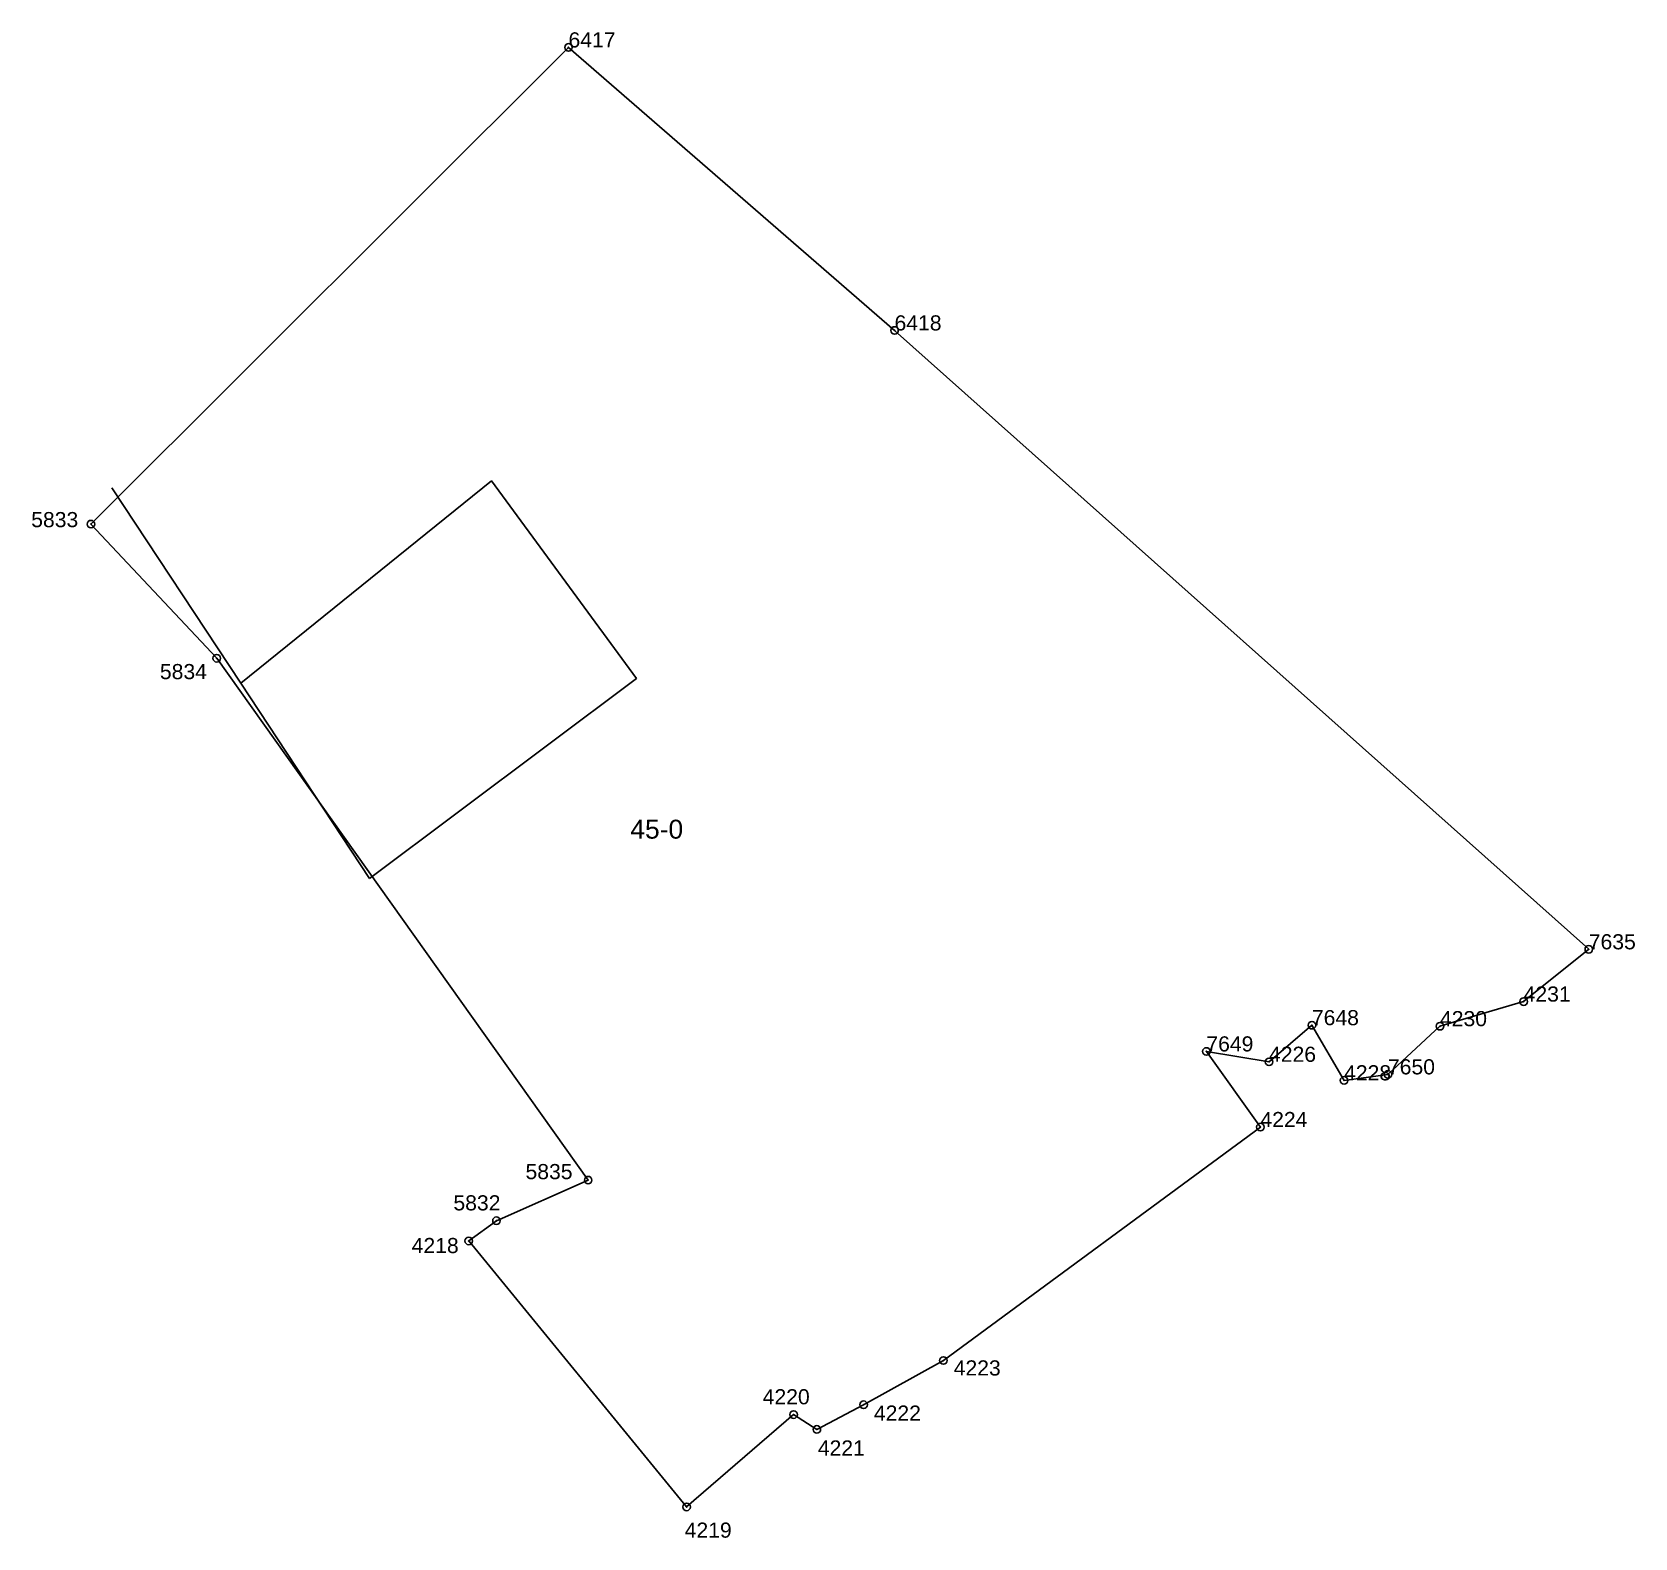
# Model space of a CAD drawing. Header units: feet. Extents: x 7512000 to 7514000, y 4694000 to 4696000.
# Drawn here: x 7512443.8 to 7512655.7, y 4695611.8 to 4695810.9 of the extents above; entities that cross this region are included whole.
import ezdxf

# ---------------------------------------------------------------- set-up
doc = ezdxf.new("R2010")
doc.units = ezdxf.units.FT
doc.header["$MEASUREMENT"] = 0
doc.header["$PDMODE"] = 32
doc.header["$PDSIZE"] = 1
for name, color, linetype in [('Gjendja faktike', 1, 'CONTINUOUS'), ('Nr e Pikave Gjeodezike te Parceles Baze', 7, 'CONTINUOUS'), ('Nr Parceles Baze', 7, 'CONTINUOUS'), ('Orotofoto 2018', 7, 'CONTINUOUS'), ('Parcela Baze', 7, 'CONTINUOUS'), ('Pikat', 7, 'CONTINUOUS')]:
    doc.layers.add(name, color=color, linetype=linetype)
doc.styles.get("Standard").update_dxf_attribs({"font": 'arial.ttf'})
picture_1 = doc.add_image_def('image1.ecw', size_in_pixel=(10000, 10000))

msp = doc.modelspace()

# ---------------------------------------------------------------- texts
at = {"layer": 'Nr e Pikave Gjeodezike te Parceles Baze'}
for s, p in [('6417', (7512514.71, 4695808.83)), ('6418', (7512557.81, 4695771.42)), ('5833', (7512443.69, 4695745.42)), ('5834', (7512460.7, 4695725.33)), ('7635', (7512649.58, 4695689.62)), ('4231', (7512640.97, 4695682.71)), ('7648', (7512612.98, 4695679.59)), ('4230', (7512629.91, 4695679.46)), ('7649', (7512599.03, 4695676.12)), ('4226', (7512607.31, 4695674.75)), ('4228', (7512617.23, 4695672.3)), ('7650', (7512623.03, 4695673.09)), ('4224', (7512606.17, 4695666.12)), ('5835', (7512509.03, 4695659.24)), ('5832', (7512499.5, 4695655.11)), ('4218', (7512493.98, 4695649.47)), ('4223', (7512565.63, 4695633.29)), ('4220', (7512540.38, 4695629.48)), ('4222', (7512555.08, 4695627.32)), ('4221', (7512547.67, 4695622.71)), ('4219', (7512530.07, 4695611.85))]:
    msp.add_text(s, height=2, dxfattribs=at).set_placement(p)
at = {"layer": 'Nr Parceles Baze'}
msp.add_text('45-0', height=2.5, dxfattribs=at).set_placement((7512522.88, 4695704.25))

# ---------------------------------------------------------------- linework, layer by layer
at = {"layer": 'Gjendja faktike', "linetype": 'Continuous'}
msp.add_line((7512471.38, 4695724.8), (7512454.34, 4695750.62), dxfattribs=at)
msp.add_lwpolyline([(7512488.42, 4695698.99), (7512523.68, 4695725.43), (7512504.53, 4695751.53), (7512471.38, 4695724.8)], close=True, dxfattribs=at)
at = {"layer": 'Parcela Baze'}
msp.add_lwpolyline([(7512505.19, 4695653.75), (7512517.31, 4695659.11), (7512468.21, 4695728.09), (7512451.59, 4695745.82), (7512514.71, 4695808.83), (7512557.81, 4695771.42), (7512649.58, 4695689.62), (7512640.97, 4695682.71), (7512629.91, 4695679.46), (7512623.03, 4695673.09), (7512617.23, 4695672.3), (7512612.98, 4695679.59), (7512607.31, 4695674.75), (7512599.03, 4695676.12), (7512606.17, 4695666.12), (7512564.27, 4695635.27), (7512553.72, 4695629.42), (7512547.54, 4695626.17), (7512544.46, 4695628.12), (7512530.32, 4695615.92), (7512501.52, 4695651.07), (7512505.19, 4695653.75)], dxfattribs=at)
at = {"layer": 'Pikat'}
for p in [(7512514.71, 4695808.83), (7512514.71, 4695808.83), (7512557.81, 4695771.42), (7512557.81, 4695771.42), (7512451.59, 4695745.82), (7512451.59, 4695745.82), (7512468.21, 4695728.09), (7512649.58, 4695689.62), (7512649.58, 4695689.62), (7512640.97, 4695682.71), (7512612.98, 4695679.59), (7512629.91, 4695679.46), (7512599.03, 4695676.12), (7512607.31, 4695674.75), (7512617.23, 4695672.3), (7512623.03, 4695673.09), (7512606.17, 4695666.12), (7512517.31, 4695659.11), (7512505.19, 4695653.75), (7512501.52, 4695651.07), (7512564.27, 4695635.27), (7512553.72, 4695629.42), (7512544.46, 4695628.12), (7512547.54, 4695626.17), (7512530.32, 4695615.92)]:
    msp.add_point(p, dxfattribs=at)

msp.set_redraw_order([(e.dxf.handle, doc.entitydb.next_handle()) for e in msp.query("TEXT MTEXT ATTDEF DIMENSION ARC_DIMENSION")])  # texts and dimensions are drawn at this point

# ---------------------------------------------------------------- pictures from other files: only their frames are drawn
at = {"layer": 'Orotofoto 2018'}
image = msp.add_image(picture_1, insert=(7512000, 4694000), size_in_units=(2000, 2000), dxfattribs=dict(at, brightness=70))
image.dxf.flags = 7

doc.saveas('drawing.dxf')
